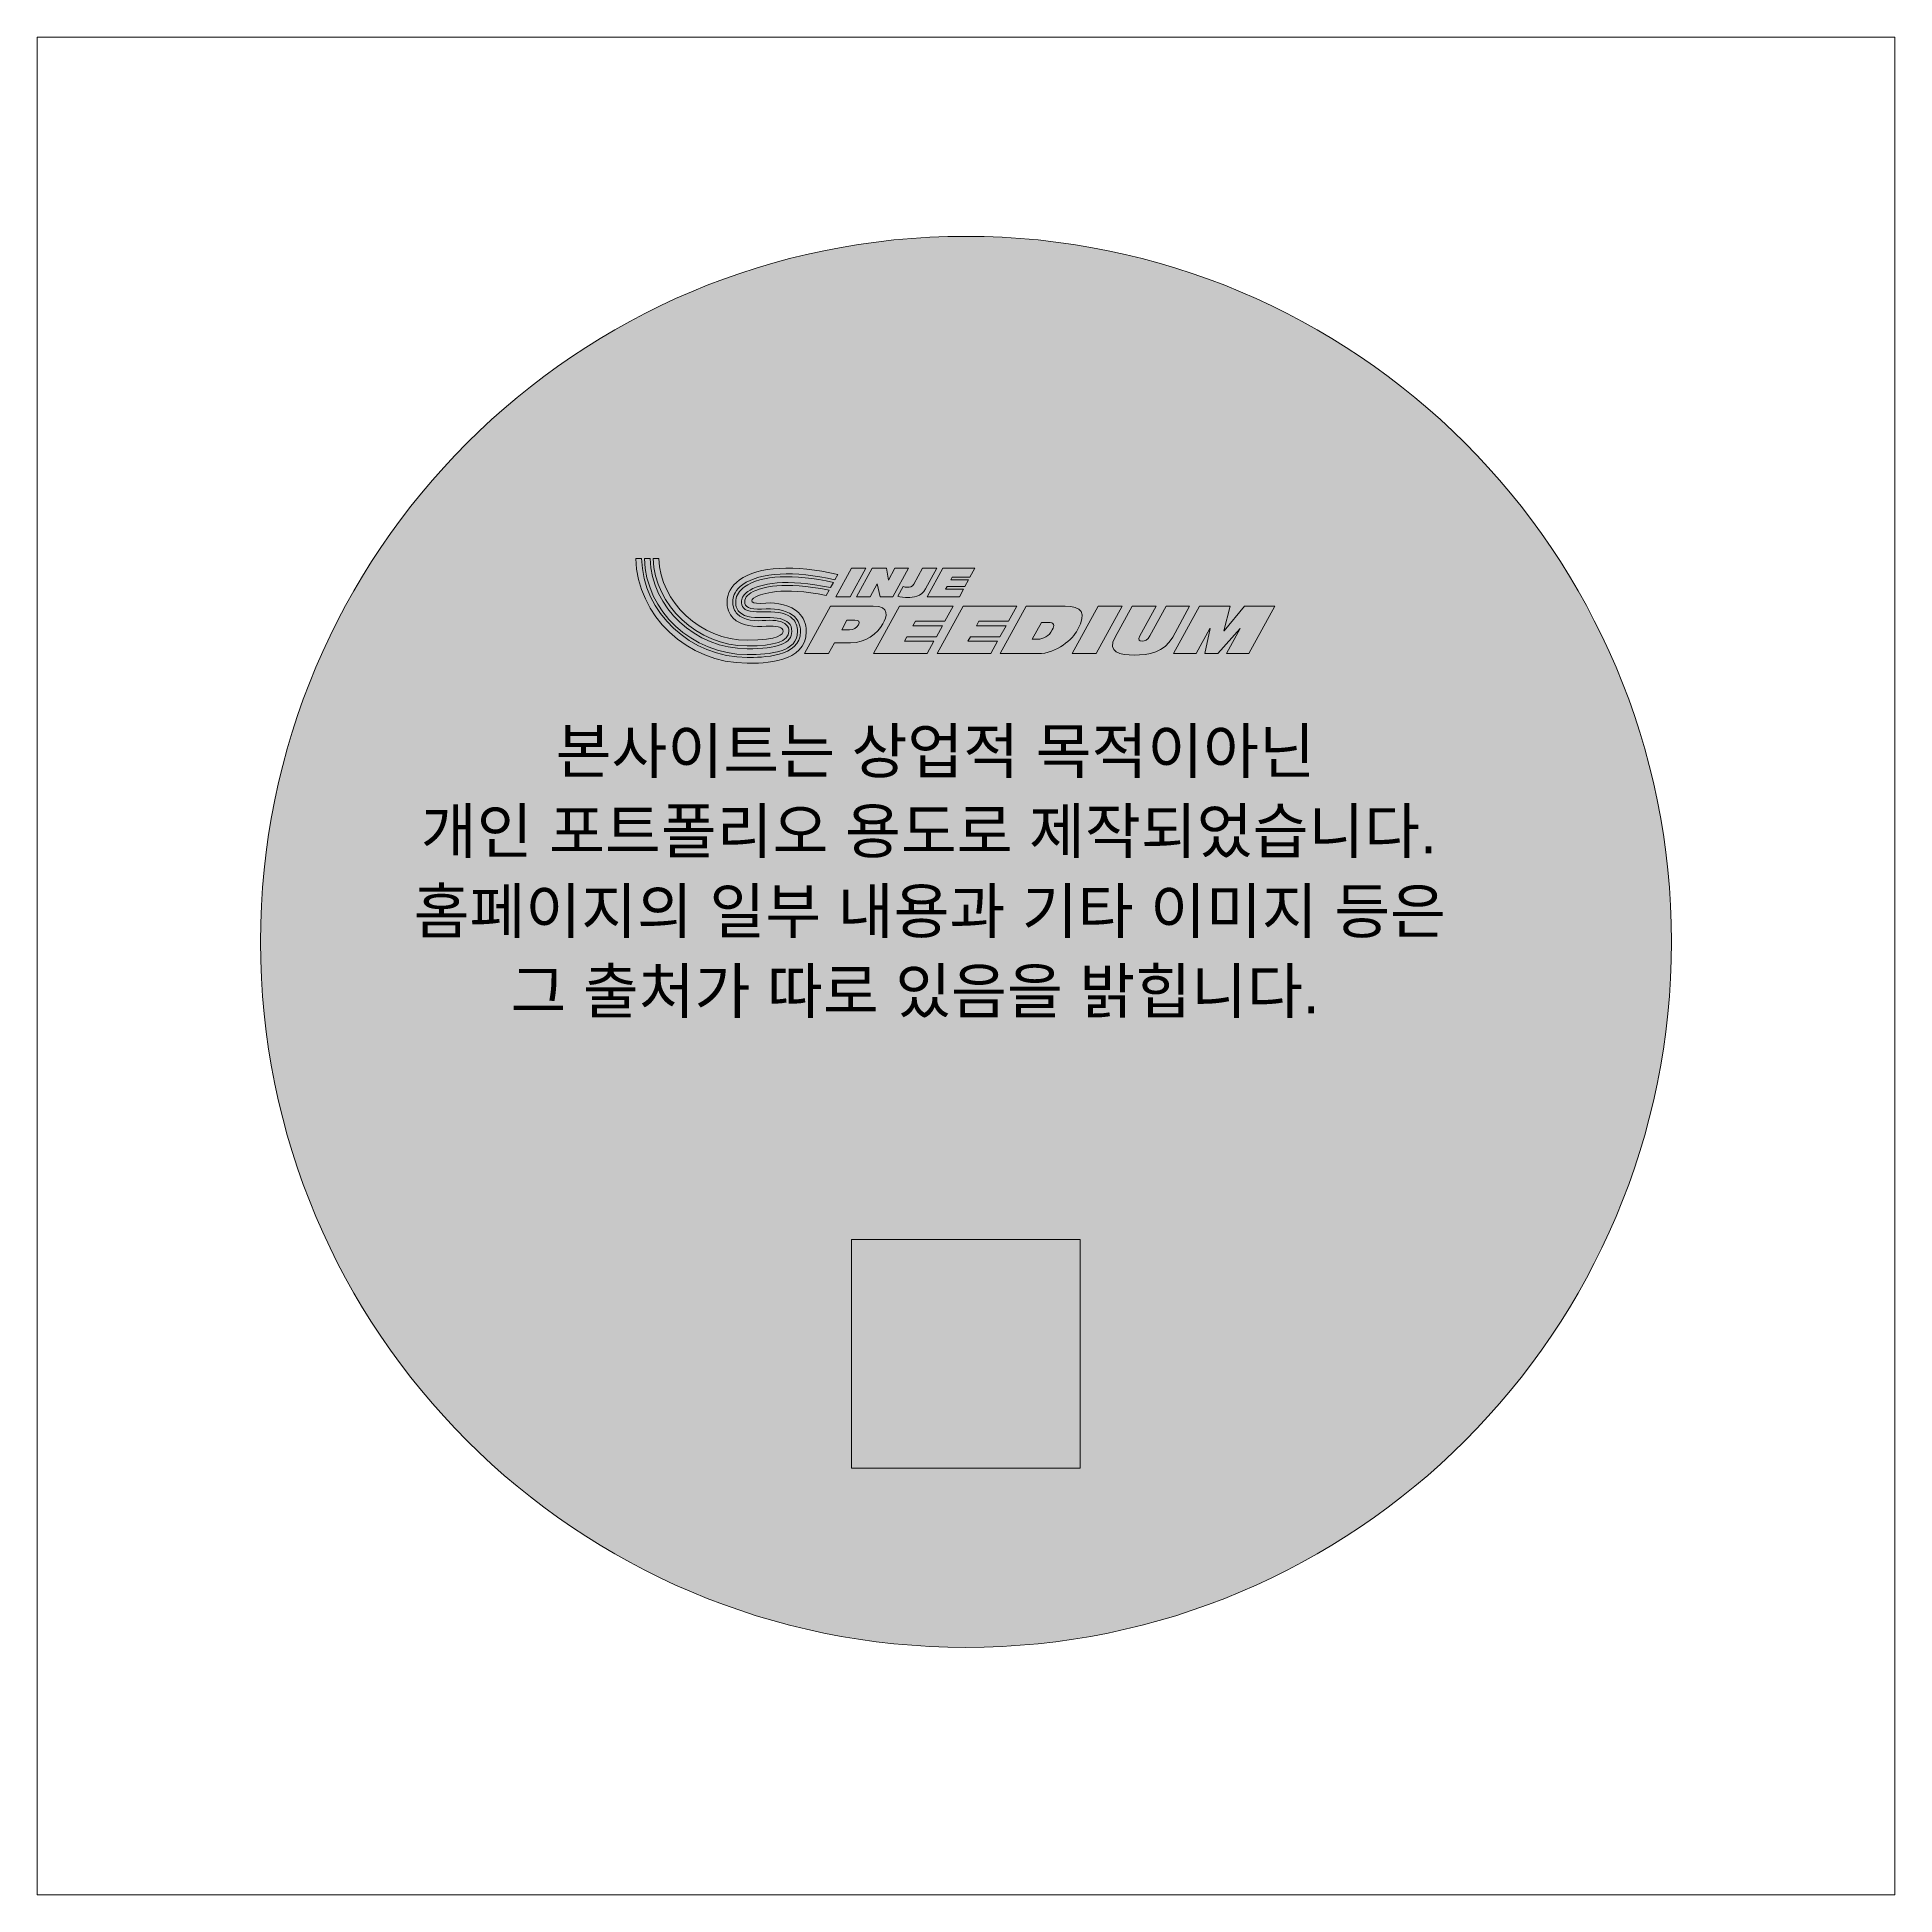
# Model space of a CAD drawing. Extents: x 127 to 452, y 317 to 642.
import ezdxf

# ---------------------------------------------------------------- set-up
doc = ezdxf.new("R2010")
doc.units = 0
doc.header["$MEASUREMENT"] = 0
doc.layers.add('Layer 1', color=7, linetype='Continuous', lineweight=0)
picture_1 = doc.add_image_def('image1.png', size_in_pixel=(1200, 1200))
picture_2 = doc.add_image_def('image2.png', size_in_pixel=(1280, 1280))

# ---------------------------------------------------------------- blocks, each defined once
blk = doc.blocks.new('Block_2')
at = {"layer": 'Layer 1', "true_color": 0xd61619, "transparency": 33554687}
h = blk.add_hatch(color=12, dxfattribs=at)
h.dxf.hatch_style = 2
edge = h.paths.add_edge_path()
edge.add_spline(control_points=[(267.81, 538.11), (267.81, 538.11), (269.16, 538.11), (269.16, 538.11), (269.95, 538.11), (270.44, 538.45), (270.72, 538.96), (271.04, 539.54), (270.85, 539.79), (270.08, 539.79), (270.08, 539.79), (268.73, 539.79), (268.73, 539.79), (268.73, 539.79), (267.81, 538.11), (267.81, 538.11)], knot_values=[0, 0, 0, 0, 1, 1, 1, 2, 2, 2, 3, 3, 3, 4, 4, 4, 5, 5, 5, 5], degree=3, periodic=0)
edge = h.paths.add_edge_path()
edge.add_spline(control_points=[(265.86, 542.23), (265.86, 542.23), (273.31, 542.23), (273.31, 542.23), (276.33, 542.23), (275.7, 540.38), (275.02, 539.13), (274.07, 537.41), (271.98, 535.82), (269.35, 535.82), (269.35, 535.82), (266.56, 535.82), (266.56, 535.82), (266.56, 535.82), (265.52, 533.92), (265.52, 533.92), (265.52, 533.92), (261.31, 533.92), (261.31, 533.92), (261.31, 533.92), (265.86, 542.23), (265.86, 542.23)], knot_values=[0, 0, 0, 0, 1, 1, 1, 2, 2, 2, 3, 3, 3, 4, 4, 4, 5, 5, 5, 6, 6, 6, 7, 7, 7, 7], degree=3, periodic=0)
h = blk.add_hatch(color=12, dxfattribs=at)
h.dxf.hatch_style = 2
h.paths.add_polyline_path([(277.92, 542.23), (287.31, 542.23), (285.87, 539.6), (280.69, 539.6), (280.25, 538.8), (285.44, 538.8), (284.38, 536.87), (279.2, 536.87), (278.77, 536.09), (283.95, 536.09), (282.76, 533.92), (273.38, 533.92)])
h = blk.add_hatch(color=12, dxfattribs=at)
h.dxf.hatch_style = 2
h.paths.add_polyline_path([(289.05, 542.23), (298.43, 542.23), (296.99, 539.6), (291.81, 539.6), (291.38, 538.8), (296.56, 538.8), (295.5, 536.87), (290.32, 536.87), (289.9, 536.09), (295.08, 536.09), (293.88, 533.92), (284.5, 533.92)])
h = blk.add_hatch(color=12, dxfattribs=at)
h.dxf.hatch_style = 2
edge = h.paths.add_edge_path()
edge.add_spline(control_points=[(301.15, 536.45), (301.15, 536.45), (302.1, 536.45), (302.1, 536.45), (303.1, 536.45), (304.05, 536.97), (304.65, 538.06), (305.12, 538.92), (305.02, 539.38), (303.89, 539.38), (303.89, 539.38), (302.75, 539.38), (302.75, 539.38), (302.75, 539.38), (301.15, 536.45), (301.15, 536.45)], knot_values=[0, 0, 0, 0, 1, 1, 1, 2, 2, 2, 3, 3, 3, 4, 4, 4, 5, 5, 5, 5], degree=3, periodic=0)
edge = h.paths.add_edge_path()
edge.add_spline(control_points=[(300.1, 542.23), (300.1, 542.23), (306.88, 542.23), (306.88, 542.23), (309.78, 542.23), (310.73, 541.1), (309.08, 538.07), (308.22, 536.5), (305.48, 533.92), (302.12, 533.92), (302.12, 533.92), (295.56, 533.92), (295.56, 533.92), (295.56, 533.92), (300.1, 542.23), (300.1, 542.23)], knot_values=[0, 0, 0, 0, 1, 1, 1, 2, 2, 2, 3, 3, 3, 4, 4, 4, 5, 5, 5, 5], degree=3, periodic=0)
h = blk.add_hatch(color=12, dxfattribs=at)
h.dxf.hatch_style = 2
h.paths.add_polyline_path([(312.68, 542.23), (316.89, 542.23), (312.34, 533.92), (308.14, 533.92)])
h = blk.add_hatch(color=12, dxfattribs=at)
h.dxf.hatch_style = 2
edge = h.paths.add_edge_path()
edge.add_spline(control_points=[(325.71, 536.8), (324.26, 534.15), (321.48, 533.67), (318.97, 533.67), (316.56, 533.67), (314.18, 534.15), (315.63, 536.8), (315.63, 536.8), (318.6, 542.23), (318.6, 542.23), (318.6, 542.23), (322.8, 542.23), (322.8, 542.23), (322.8, 542.23), (319.96, 537.04), (319.96, 537.04), (319.53, 536.26), (319.92, 536.1), (320.36, 536.1), (320.79, 536.1), (321.31, 536.26), (321.74, 537.04), (321.74, 537.04), (324.58, 542.23), (324.58, 542.23), (324.58, 542.23), (328.68, 542.23), (328.68, 542.23), (328.68, 542.23), (325.71, 536.8), (325.71, 536.8)], knot_values=[0, 0, 0, 0, 1, 1, 1, 2, 2, 2, 3, 3, 3, 4, 4, 4, 5, 5, 5, 6, 6, 6, 7, 7, 7, 8, 8, 8, 9, 9, 9, 10, 10, 10, 10], degree=3, periodic=0)
h = blk.add_hatch(color=12, dxfattribs=at)
h.dxf.hatch_style = 2
h.paths.add_polyline_path([(330.4, 542.23), (335.75, 542.23), (334.68, 537.93), (334.7, 537.93), (338.3, 542.23), (343.61, 542.23), (339.06, 533.92), (335.11, 533.92), (337.54, 538.35), (337.52, 538.35), (333.64, 533.92), (331.31, 533.92), (332.25, 538.35), (332.23, 538.35), (329.81, 533.92), (325.86, 533.92)])
at = {"layer": 'Layer 1'}
for points in [[(277.92, 542.23), (287.31, 542.23), (285.87, 539.6), (280.69, 539.6), (280.25, 538.8), (285.44, 538.8), (284.38, 536.87), (279.2, 536.87), (278.77, 536.09), (283.95, 536.09), (282.76, 533.92), (273.38, 533.92)], [(289.05, 542.23), (298.43, 542.23), (296.99, 539.6), (291.81, 539.6), (291.38, 538.8), (296.56, 538.8), (295.5, 536.87), (290.32, 536.87), (289.9, 536.09), (295.08, 536.09), (293.88, 533.92), (284.5, 533.92)], [(312.68, 542.23), (316.89, 542.23), (312.34, 533.92), (308.14, 533.92)], [(330.4, 542.23), (335.75, 542.23), (334.68, 537.93), (334.7, 537.93), (338.3, 542.23), (343.61, 542.23), (339.06, 533.92), (335.11, 533.92), (337.54, 538.35), (337.52, 538.35), (333.64, 533.92), (331.31, 533.92), (332.25, 538.35), (332.23, 538.35), (329.81, 533.92), (325.86, 533.92)]]:
    blk.add_lwpolyline(points, close=True, dxfattribs=at)
for points, knots in [([(265.86, 542.23), (265.86, 542.23), (273.31, 542.23), (273.31, 542.23), (276.33, 542.23), (275.7, 540.38), (275.02, 539.13), (274.07, 537.41), (271.98, 535.82), (269.35, 535.82), (269.35, 535.82), (266.56, 535.82), (266.56, 535.82), (266.56, 535.82), (265.52, 533.92), (265.52, 533.92), (265.52, 533.92), (261.31, 533.92), (261.31, 533.92), (261.31, 533.92), (265.86, 542.23), (265.86, 542.23)], [0, 0, 0, 0, 1, 1, 1, 2, 2, 2, 3, 3, 3, 4, 4, 4, 5, 5, 5, 6, 6, 6, 7, 7, 7, 7]), ([(267.81, 538.11), (267.81, 538.11), (269.16, 538.11), (269.16, 538.11), (269.95, 538.11), (270.44, 538.45), (270.72, 538.96), (271.04, 539.54), (270.85, 539.79), (270.08, 539.79), (270.08, 539.79), (268.73, 539.79), (268.73, 539.79), (268.73, 539.79), (267.81, 538.11), (267.81, 538.11)], [0, 0, 0, 0, 1, 1, 1, 2, 2, 2, 3, 3, 3, 4, 4, 4, 5, 5, 5, 5]), ([(300.1, 542.23), (300.1, 542.23), (306.88, 542.23), (306.88, 542.23), (309.78, 542.23), (310.73, 541.1), (309.08, 538.07), (308.22, 536.5), (305.48, 533.92), (302.12, 533.92), (302.12, 533.92), (295.56, 533.92), (295.56, 533.92), (295.56, 533.92), (300.1, 542.23), (300.1, 542.23)], [0, 0, 0, 0, 1, 1, 1, 2, 2, 2, 3, 3, 3, 4, 4, 4, 5, 5, 5, 5]), ([(325.71, 536.8), (324.26, 534.15), (321.48, 533.67), (318.97, 533.67), (316.56, 533.67), (314.18, 534.15), (315.63, 536.8), (315.63, 536.8), (318.6, 542.23), (318.6, 542.23), (318.6, 542.23), (322.8, 542.23), (322.8, 542.23), (322.8, 542.23), (319.96, 537.04), (319.96, 537.04), (319.53, 536.26), (319.92, 536.1), (320.36, 536.1), (320.79, 536.1), (321.31, 536.26), (321.74, 537.04), (321.74, 537.04), (324.58, 542.23), (324.58, 542.23), (324.58, 542.23), (328.68, 542.23), (328.68, 542.23), (328.68, 542.23), (325.71, 536.8), (325.71, 536.8)], [0, 0, 0, 0, 1, 1, 1, 2, 2, 2, 3, 3, 3, 4, 4, 4, 5, 5, 5, 6, 6, 6, 7, 7, 7, 8, 8, 8, 9, 9, 9, 10, 10, 10, 10]), ([(301.15, 536.45), (301.15, 536.45), (302.1, 536.45), (302.1, 536.45), (303.1, 536.45), (304.05, 536.97), (304.65, 538.06), (305.12, 538.92), (305.02, 539.38), (303.89, 539.38), (303.89, 539.38), (302.75, 539.38), (302.75, 539.38), (302.75, 539.38), (301.15, 536.45), (301.15, 536.45)], [0, 0, 0, 0, 1, 1, 1, 2, 2, 2, 3, 3, 3, 4, 4, 4, 5, 5, 5, 5])]:
    blk.add_open_spline(points, degree=3, knots=knots, dxfattribs=at)
blk = doc.blocks.new('Block_3')
at = {"layer": 'Layer 1', "true_color": 0xd61619, "transparency": 33554687}
h = blk.add_hatch(color=12, dxfattribs=at)
h.dxf.hatch_style = 2
edge = h.paths.add_edge_path()
edge.add_spline(control_points=[(251.27, 532.25), (254.1, 532.25), (261.6, 532.25), (261.6, 537.81), (261.6, 539.13), (261.14, 540.27), (260.26, 541.12), (258.97, 542.38), (256.41, 542.92), (254.54, 542.76), (251.8, 542.52), (251.51, 543.23), (252.79, 543.88), (253.74, 544.36), (257.36, 545.7), (265.1, 544.09), (265.1, 544.09), (265.6, 545.01), (265.6, 545.01), (257.59, 546.73), (253.68, 545.44), (252.34, 544.78), (251.18, 544.2), (250.71, 543.54), (250.87, 542.69), (251.02, 541.88), (252.25, 541.57), (254.61, 541.75), (256.5, 541.89), (258.62, 541.31), (259.56, 540.4), (260.24, 539.74), (260.59, 538.85), (260.59, 537.81), (260.59, 533.26), (253.82, 533.26), (251.27, 533.26), (241.38, 533.26), (233, 541.14), (232.81, 550.54), (232.81, 550.54), (231.8, 550.54), (231.8, 550.54), (231.99, 540.59), (240.83, 532.25), (251.27, 532.25)], knot_values=[0, 0, 0, 0, 1, 1, 1, 2, 2, 2, 3, 3, 3, 4, 4, 4, 5, 5, 5, 6, 6, 6, 7, 7, 7, 8, 8, 8, 9, 9, 9, 10, 10, 10, 11, 11, 11, 12, 12, 12, 13, 13, 13, 14, 14, 14, 15, 15, 15, 15], degree=3, periodic=0)
h = blk.add_hatch(color=12, dxfattribs=at)
h.dxf.hatch_style = 2
edge = h.paths.add_edge_path()
edge.add_spline(control_points=[(251.27, 533.76), (255.38, 533.76), (260.09, 534.22), (260.09, 537.81), (260.09, 538.72), (259.79, 539.47), (259.21, 540.04), (258.32, 540.9), (256.77, 541.3), (254.61, 541.25), (254.61, 541.25), (254.51, 541.24), (254.51, 541.24), (253.17, 541.2), (251.33, 541.15), (250.61, 541.92), (250.34, 542.21), (250.23, 542.63), (250.28, 543.19), (250.34, 543.75), (250.72, 544.31), (251.4, 544.79), (253.41, 546.24), (258.24, 547.12), (265.86, 545.47), (265.86, 545.47), (266.37, 546.39), (266.37, 546.39), (259.45, 547.94), (253.66, 547.66), (250.81, 545.61), (249.89, 544.95), (249.36, 544.15), (249.28, 543.28), (249.2, 542.43), (249.4, 541.74), (249.88, 541.23), (250.91, 540.13), (252.92, 540.19), (254.54, 540.24), (254.54, 540.24), (254.64, 540.24), (254.64, 540.24), (256.49, 540.3), (257.83, 539.97), (258.51, 539.31), (258.9, 538.94), (259.08, 538.45), (259.08, 537.81), (259.08, 535.71), (256.67, 534.77), (251.27, 534.77), (242.2, 534.77), (234.51, 541.96), (234.32, 550.54), (234.32, 550.54), (233.31, 550.54), (233.31, 550.54), (233.5, 541.41), (241.65, 533.76), (251.27, 533.76)], knot_values=[0, 0, 0, 0, 1, 1, 1, 2, 2, 2, 3, 3, 3, 4, 4, 4, 5, 5, 5, 6, 6, 6, 7, 7, 7, 8, 8, 8, 9, 9, 9, 10, 10, 10, 11, 11, 11, 12, 12, 12, 13, 13, 13, 14, 14, 14, 15, 15, 15, 16, 16, 16, 17, 17, 17, 18, 18, 18, 19, 19, 19, 20, 20, 20, 20], degree=3, periodic=0)
h = blk.add_hatch(color=12, dxfattribs=at)
h.dxf.hatch_style = 2
edge = h.paths.add_edge_path()
edge.add_spline(control_points=[(250.52, 546.02), (253.51, 548.17), (259.5, 548.46), (266.62, 546.85), (266.62, 546.85), (267.12, 547.77), (267.12, 547.77), (259.6, 549.52), (253.19, 549.18), (249.93, 546.84), (248.31, 545.68), (247.86, 544.34), (247.78, 543.42), (247.63, 541.8), (248.24, 540.77), (248.78, 540.19), (250.23, 538.64), (252.65, 538.59), (254.6, 538.72), (256.57, 538.86), (257.22, 538.45), (257.4, 538.27), (257.53, 538.15), (257.58, 538.01), (257.57, 537.83), (257.56, 537.37), (256.9, 536.29), (251.27, 536.29), (243.16, 536.29), (236.03, 542.91), (235.83, 550.54), (235.83, 550.54), (234.82, 550.54), (234.82, 550.54), (235.02, 542.37), (242.62, 535.28), (251.27, 535.28), (256.19, 535.28), (258.51, 536.08), (258.58, 537.79), (258.6, 538.26), (258.44, 538.67), (258.11, 538.99), (257.48, 539.6), (256.28, 539.85), (254.53, 539.73), (252.81, 539.61), (250.68, 539.64), (249.51, 540.88), (249.11, 541.31), (248.66, 542.08), (248.78, 543.33), (248.85, 544.04), (249.2, 545.08), (250.52, 546.02)], knot_values=[0, 0, 0, 0, 1, 1, 1, 2, 2, 2, 3, 3, 3, 4, 4, 4, 5, 5, 5, 6, 6, 6, 7, 7, 7, 8, 8, 8, 9, 9, 9, 10, 10, 10, 11, 11, 11, 12, 12, 12, 13, 13, 13, 14, 14, 14, 15, 15, 15, 16, 16, 16, 17, 17, 17, 18, 18, 18, 18], degree=3, periodic=0)
at = {"layer": 'Layer 1'}
for points, knots in [([(251.27, 532.25), (254.1, 532.25), (261.6, 532.25), (261.6, 537.81), (261.6, 539.13), (261.14, 540.27), (260.26, 541.12), (258.97, 542.38), (256.41, 542.92), (254.54, 542.76), (251.8, 542.52), (251.51, 543.23), (252.79, 543.88), (253.74, 544.36), (257.36, 545.7), (265.1, 544.09), (265.1, 544.09), (265.6, 545.01), (265.6, 545.01), (257.59, 546.73), (253.68, 545.44), (252.34, 544.78), (251.18, 544.2), (250.71, 543.54), (250.87, 542.69), (251.02, 541.88), (252.25, 541.57), (254.61, 541.75), (256.5, 541.89), (258.62, 541.31), (259.56, 540.4), (260.24, 539.74), (260.59, 538.85), (260.59, 537.81), (260.59, 533.26), (253.82, 533.26), (251.27, 533.26), (241.38, 533.26), (233, 541.14), (232.81, 550.54), (232.81, 550.54), (231.8, 550.54), (231.8, 550.54), (231.99, 540.59), (240.83, 532.25), (251.27, 532.25)], [0, 0, 0, 0, 1, 1, 1, 2, 2, 2, 3, 3, 3, 4, 4, 4, 5, 5, 5, 6, 6, 6, 7, 7, 7, 8, 8, 8, 9, 9, 9, 10, 10, 10, 11, 11, 11, 12, 12, 12, 13, 13, 13, 14, 14, 14, 15, 15, 15, 15]), ([(251.27, 533.76), (255.38, 533.76), (260.09, 534.22), (260.09, 537.81), (260.09, 538.72), (259.79, 539.47), (259.21, 540.04), (258.32, 540.9), (256.77, 541.3), (254.61, 541.25), (254.61, 541.25), (254.51, 541.24), (254.51, 541.24), (253.17, 541.2), (251.33, 541.15), (250.61, 541.92), (250.34, 542.21), (250.23, 542.63), (250.28, 543.19), (250.34, 543.75), (250.72, 544.31), (251.4, 544.79), (253.41, 546.24), (258.24, 547.12), (265.86, 545.47), (265.86, 545.47), (266.37, 546.39), (266.37, 546.39), (259.45, 547.94), (253.66, 547.66), (250.81, 545.61), (249.89, 544.95), (249.36, 544.15), (249.28, 543.28), (249.2, 542.43), (249.4, 541.74), (249.88, 541.23), (250.91, 540.13), (252.92, 540.19), (254.54, 540.24), (254.54, 540.24), (254.64, 540.24), (254.64, 540.24), (256.49, 540.3), (257.83, 539.97), (258.51, 539.31), (258.9, 538.94), (259.08, 538.45), (259.08, 537.81), (259.08, 535.71), (256.67, 534.77), (251.27, 534.77), (242.2, 534.77), (234.51, 541.96), (234.32, 550.54), (234.32, 550.54), (233.31, 550.54), (233.31, 550.54), (233.5, 541.41), (241.65, 533.76), (251.27, 533.76)], [0, 0, 0, 0, 1, 1, 1, 2, 2, 2, 3, 3, 3, 4, 4, 4, 5, 5, 5, 6, 6, 6, 7, 7, 7, 8, 8, 8, 9, 9, 9, 10, 10, 10, 11, 11, 11, 12, 12, 12, 13, 13, 13, 14, 14, 14, 15, 15, 15, 16, 16, 16, 17, 17, 17, 18, 18, 18, 19, 19, 19, 20, 20, 20, 20]), ([(250.52, 546.02), (253.51, 548.17), (259.5, 548.46), (266.62, 546.85), (266.62, 546.85), (267.12, 547.77), (267.12, 547.77), (259.6, 549.52), (253.19, 549.18), (249.93, 546.84), (248.31, 545.68), (247.86, 544.34), (247.78, 543.42), (247.63, 541.8), (248.24, 540.77), (248.78, 540.19), (250.23, 538.64), (252.65, 538.59), (254.6, 538.72), (256.57, 538.86), (257.22, 538.45), (257.4, 538.27), (257.53, 538.15), (257.58, 538.01), (257.57, 537.83), (257.56, 537.37), (256.9, 536.29), (251.27, 536.29), (243.16, 536.29), (236.03, 542.91), (235.83, 550.54), (235.83, 550.54), (234.82, 550.54), (234.82, 550.54), (235.02, 542.37), (242.62, 535.28), (251.27, 535.28), (256.19, 535.28), (258.51, 536.08), (258.58, 537.79), (258.6, 538.26), (258.44, 538.67), (258.11, 538.99), (257.48, 539.6), (256.28, 539.85), (254.53, 539.73), (252.81, 539.61), (250.68, 539.64), (249.51, 540.88), (249.11, 541.31), (248.66, 542.08), (248.78, 543.33), (248.85, 544.04), (249.2, 545.08), (250.52, 546.02)], [0, 0, 0, 0, 1, 1, 1, 2, 2, 2, 3, 3, 3, 4, 4, 4, 5, 5, 5, 6, 6, 6, 7, 7, 7, 8, 8, 8, 9, 9, 9, 10, 10, 10, 11, 11, 11, 12, 12, 12, 13, 13, 13, 14, 14, 14, 15, 15, 15, 16, 16, 16, 17, 17, 17, 18, 18, 18, 18])]:
    blk.add_open_spline(points, degree=3, knots=knots, dxfattribs=at)
blk = doc.blocks.new('Block_1')
at = {"layer": 'Layer 1'}
for points in [[(269.51, 548.88), (272.03, 548.88), (269.29, 543.89), (266.77, 543.89)], [(273.14, 548.88), (275.67, 548.88), (275.97, 546.8), (275.99, 546.8), (277.13, 548.88), (279.49, 548.88), (276.76, 543.89), (274.54, 543.89), (274.03, 546.16), (274.02, 546.16), (272.78, 543.89), (270.41, 543.89)], [(285.49, 548.88), (291.12, 548.88), (290.25, 547.3), (287.15, 547.3), (286.88, 546.83), (289.99, 546.83), (289.36, 545.67), (286.25, 545.67), (285.99, 545.2), (289.1, 545.2), (288.39, 543.89), (282.76, 543.89)]]:
    blk.add_lwpolyline(points, close=True, dxfattribs=at)
blk.add_open_spline([(278.56, 545.68), (278.77, 545.58), (279.02, 545.54), (279.31, 545.54), (279.7, 545.54), (280.18, 545.62), (280.42, 546.08), (280.42, 546.08), (281.96, 548.88), (281.96, 548.88), (281.96, 548.88), (284.48, 548.88), (284.48, 548.88), (284.48, 548.88), (282.49, 545.25), (282.49, 545.25), (281.75, 543.89), (280.24, 543.75), (279.38, 543.75), (278.86, 543.75), (278.02, 543.79), (277.62, 543.95), (277.62, 543.95), (278.56, 545.68), (278.56, 545.68)], degree=3, knots=[0, 0, 0, 0, 1, 1, 1, 2, 2, 2, 3, 3, 3, 4, 4, 4, 5, 5, 5, 6, 6, 6, 7, 7, 7, 8, 8, 8, 8], dxfattribs=at)
for name in ['Block_3', 'Block_2']:
    blk.add_blockref(name, (0, 0), dxfattribs=at)
blk = doc.blocks.new('Block_0')
at = {"layer": 'Layer 1', "true_color": 0x000000, "transparency": 33554551}
h = blk.add_hatch(color=18, dxfattribs=at)
h.dxf.hatch_style = 2
edge = h.paths.add_edge_path()
edge.add_arc((289.55, 483.5), 123.43, 0, 360)
at = {"layer": 'Layer 1'}
blk.add_circle((289.55, 483.5), 123.43, dxfattribs=at)
blk.add_blockref('Block_1', (0, 0), dxfattribs=at)
at = {"layer": 'Layer 1', "char_height": 0.2, "attachment_point": 7}
for s, insert in [('\\C7;\\c16777215;\\FHancom Gothic Regular|b0|i0|c129;\\H7.788000;\\W1.000000;본사이트는 상업적 목적이아닌', (217.77, 512.17)), ('\\C1;\\c66047;\\FHancom Gothic Regular|b0|i0|c129;\\H7.788000;\\W1.000000;개인 포트폴리오 용도\\C7;\\c16777215;로 제작되었습니다.', (194.18, 498.17)), ('\\C7;\\c16777215;\\FHancom Gothic Regular|b0|i0|c129;\\H7.788000;\\W1.000000;홈페이지의 일부 내용과 기타 이미지 등은', (192.91, 484.17)), ('\\C7;\\c16777215;\\FHancom Gothic Regular|b0|i0|c129;\\H7.788000;\\W1.000000;그 출처가 따로 있음을 밝힙니다. \\FGulim|b0|i0|c129;\\H8.149726; ', (209.86, 470.17))]:
    blk.add_mtext(s, dxfattribs=dict(at, insert=insert))
at = {"layer": 'Layer 1'}
image = blk.add_image(picture_1, insert=(127.05, 316.78), size_in_units=(325, 325), dxfattribs=at)
image = blk.add_image(picture_2, insert=(269.55, 391.43), size_in_units=(40, 40), dxfattribs=at)

msp = doc.modelspace()

# ---------------------------------------------------------------- block references
at = {"layer": 'Layer 1'}
msp.add_blockref('Block_0', (0, 0), dxfattribs=at)

doc.saveas('drawing.dxf')
